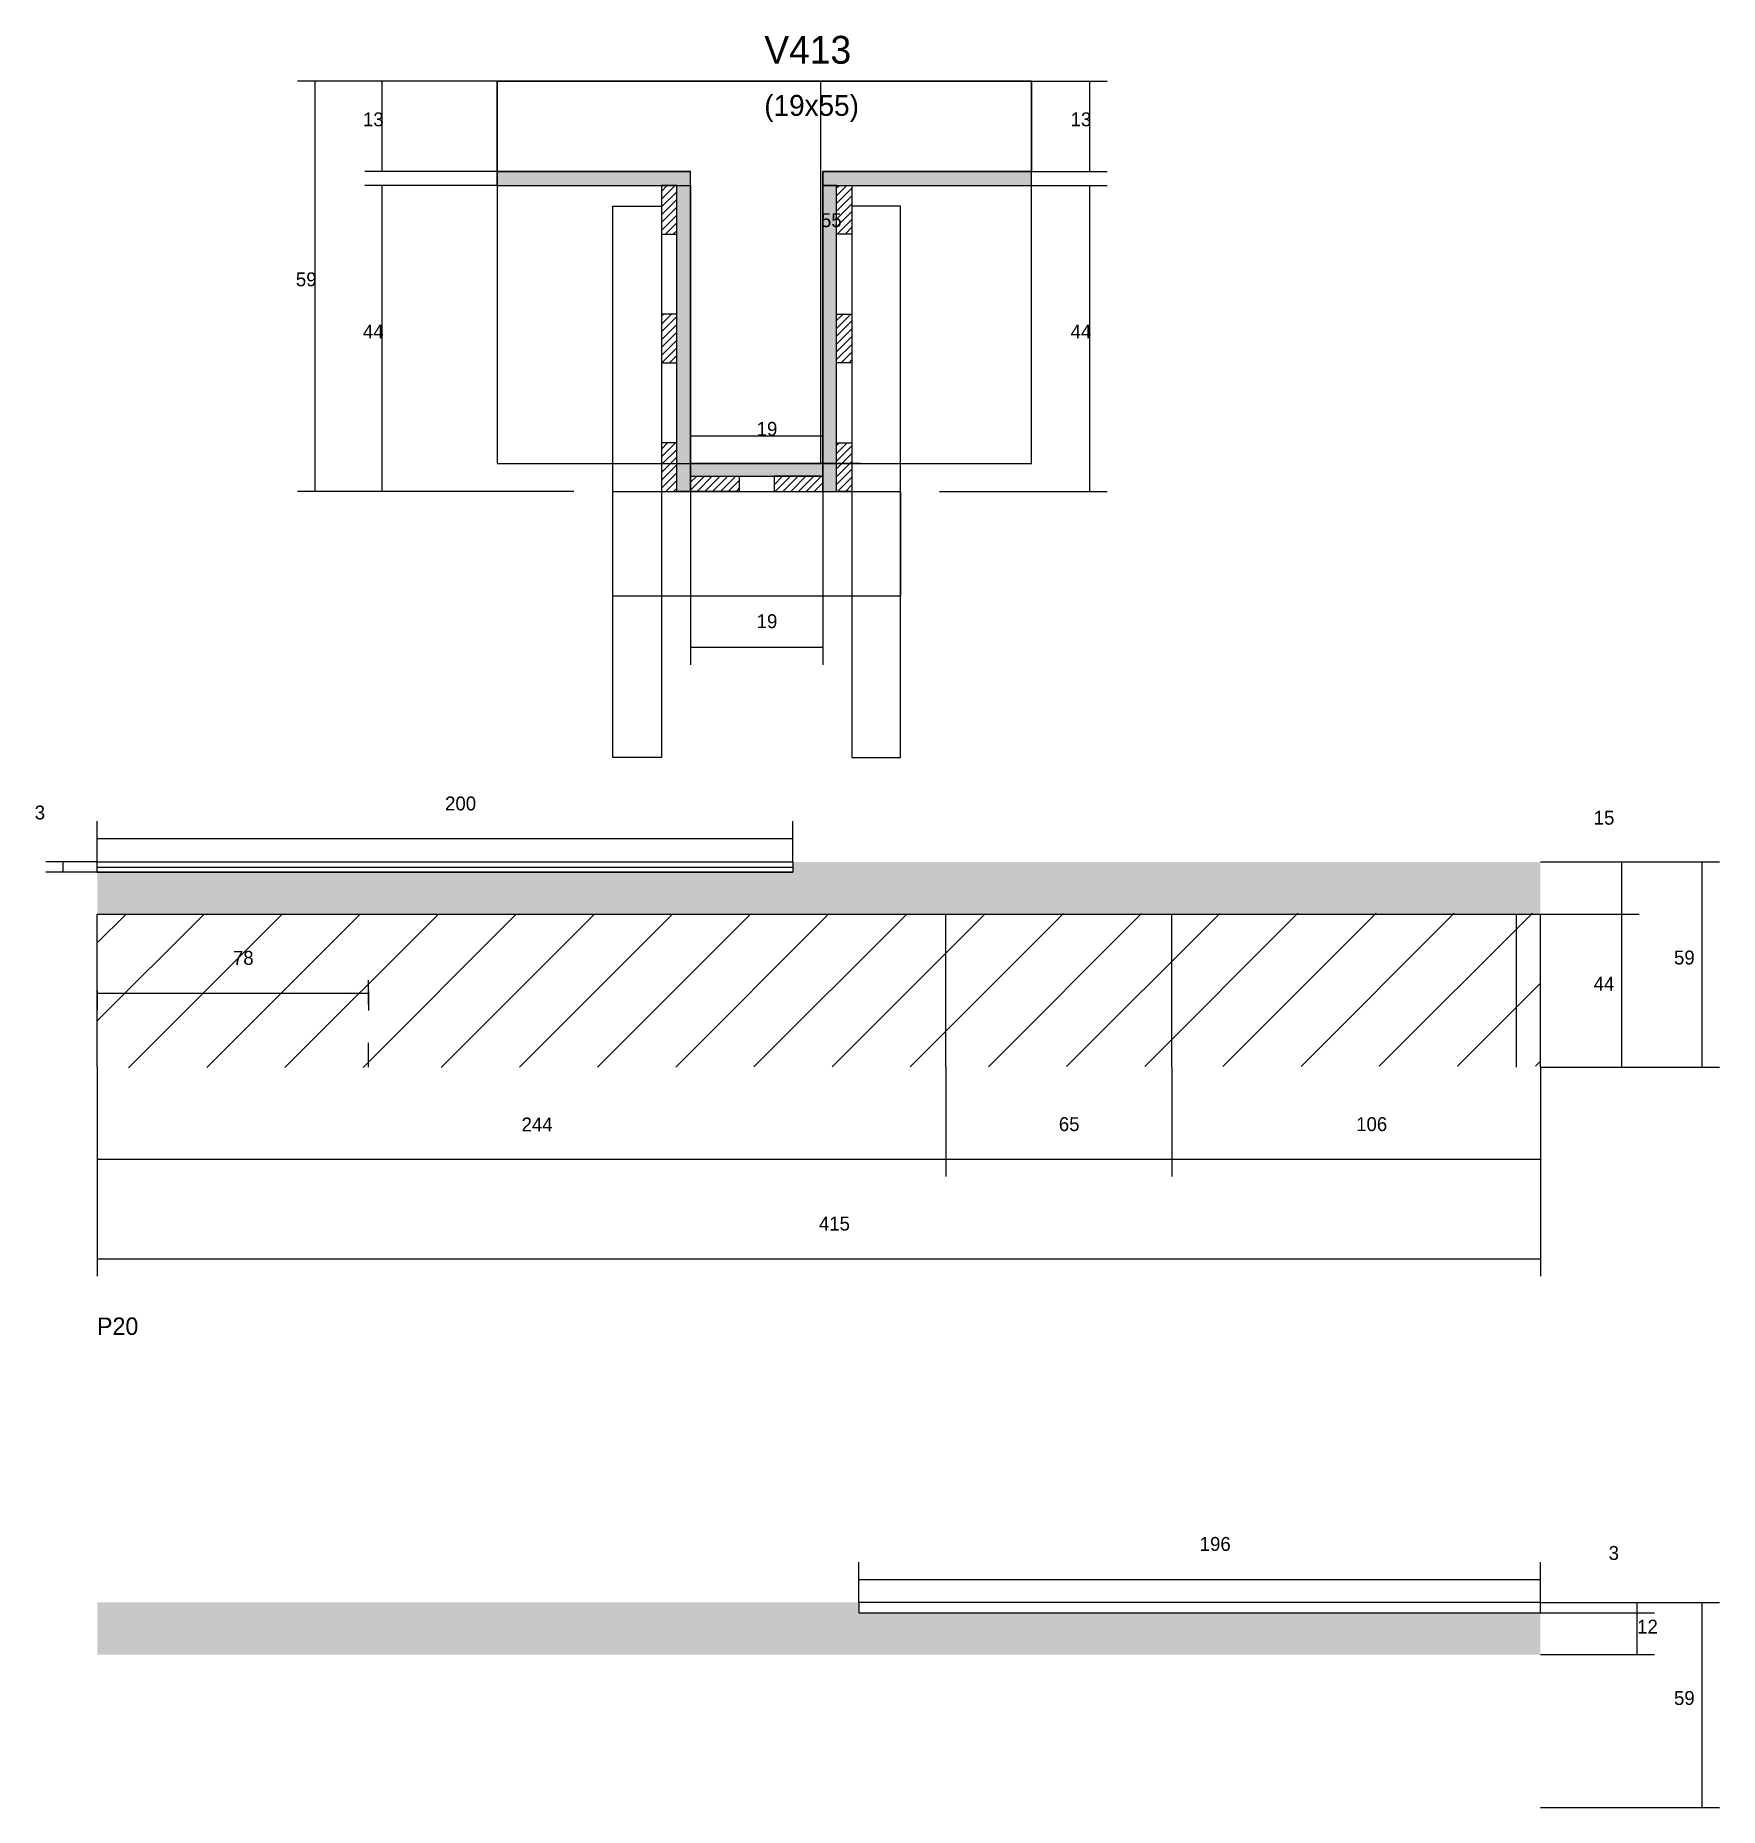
# Model space of a CAD drawing. Header units: metres. Extents: x -2848 to 22762, y -45195 to 1016.
# Drawn here: x 2990 to 3475, y -9296 to -8787 of the extents above; entities that cross this region are included whole.
import ezdxf

# ---------------------------------------------------------------- set-up
doc = ezdxf.new("R2010")
doc.units = ezdxf.units.M
for name, color, linetype in [('CONCRETO', 251, 'Continuous'), ('COTA', 4, 'Continuous'), ('Cota Seção (2x)', 4, 'Continuous'), ('Hachura', 253, 'Continuous'), ('Madeira', 126, 'Continuous'), ('NOMENCLATURA', 7, 'Continuous'), ('Painéis', 200, 'Continuous'), ('REAPROVEITAMENTO', 251, 'Continuous'), ('SARR_2.2x7', 40, 'Continuous'), ('SARR_3.5x7', 81, 'Continuous'), ('SARR_EDITAR', 141, 'Continuous'), ('Texto Seção', 7, 'Continuous')]:
    doc.layers.add(name, color=color, linetype=linetype)

msp = doc.modelspace()

# ---------------------------------------------------------------- texts
at = {"layer": 'COTA'}
for s, p in [('13', (3084.6, -8813)), ('13', (3288.1, -8813)), ('59', (3065.3, -8859)), ('44', (3084.6, -8874)), ('44', (3288.1, -8874)), ('19', (3197.8, -8957.3)), ('3', (2990.2, -9012.3)), ('200', (3108.2, -9009.7)), ('15', (3438.5, -9013.8)), ('78', (3047.2, -9054.1)), ('59', (3461.6, -9054)), ('44', (3438.5, -9061.5)), ('244', (3130.2, -9102)), ('65', (3284.7, -9101.9)), ('106', (3370.2, -9101.9)), ('415', (3215.7, -9130.5)), ('196', (3325.2, -9222.6)), ('3', (3442.8, -9225.2)), ('12', (3451, -9246.4)), ('59', (3461.6, -9266.9))]:
    msp.add_text(s, height=4, dxfattribs=at).set_placement(p)
at = {"layer": 'Cota Seção (2x)'}
for s, p in [('55', (3216.3, -8842)), ('19', (3197.8, -8902))]:
    msp.add_text(s, height=4, dxfattribs=at).set_placement(p)
at = {"layer": 'NOMENCLATURA'}
msp.add_text('P20', height=5, dxfattribs=at).set_placement((3008.1, -9160.5))
at = {"layer": 'Texto Seção'}
for s, height, p in [('V413', 8, (3200, -8795)), ('(19x55)', 6, (3200, -8810))]:
    msp.add_text(s, height=height, dxfattribs=at).set_placement(p)

# ---------------------------------------------------------------- hatches: boundary and pattern name
at = {"layer": 'COTA'}
h = msp.add_hatch(dxfattribs=at)
h.set_pattern_fill('AR-CONC', scale=0.03)
h.paths.add_polyline_path([(3208.2, -9027.5), (3008.2, -9027.5), (3008.2, -9027.5), (3008.2, -9039.5), (3008.2, -9039.5), (3423.2, -9039.5), (3423.2, -9039.5), (3423.2, -9024.5), (3423.2, -9024.5), (3208.2, -9024.5), (3208.2, -9024.5), (3208.2, -9027.5)])
h = msp.add_hatch(dxfattribs=at)
h.set_pattern_fill('AR-CONC', scale=0.03)
h.paths.add_polyline_path([(3227.2, -9240.4), (3423.2, -9240.4), (3423.2, -9240.4), (3423.2, -9252.4), (3423.2, -9252.4), (3008.2, -9252.4), (3008.2, -9252.4), (3008.2, -9237.4), (3008.2, -9237.4), (3227.2, -9237.4), (3227.2, -9237.4), (3227.2, -9240.4)])
at = {"layer": 'Hachura'}
h = msp.add_hatch(color=8, dxfattribs=at)
h.dxf.hatch_style = 1
h.paths.add_polyline_path([(3178.8, -8830), (3178.8, -8826), (3178.8, -8826), (3123.2, -8826), (3123.2, -8826), (3123.2, -8830), (3123.2, -8830), (3178.8, -8830)])
h = msp.add_hatch(color=8, dxfattribs=at)
h.dxf.hatch_style = 1
h.paths.add_polyline_path([(3276.8, -8830), (3276.8, -8826), (3276.8, -8826), (3216.8, -8826), (3216.8, -8826), (3216.8, -8830), (3216.8, -8830), (3276.8, -8830)])
h = msp.add_hatch(color=8, dxfattribs=at)
h.dxf.hatch_style = 1
h.paths.add_polyline_path([(3220.8, -8828), (3216.8, -8828), (3216.8, -8828), (3216.8, -8918), (3216.8, -8918), (3220.8, -8918), (3220.8, -8918), (3220.8, -8828)])
h = msp.add_hatch(dxfattribs=at)
h.set_pattern_fill('ANSI31', scale=0.5)
h.paths.add_polyline_path([(3170.4, -8844), (3174.8, -8844), (3174.8, -8844), (3174.8, -8830), (3174.8, -8830), (3170.4, -8830), (3170.4, -8830), (3170.4, -8844)])
h = msp.add_hatch(color=8, dxfattribs=at)
h.dxf.hatch_style = 1
h.paths.add_polyline_path([(3174.8, -8830), (3178.8, -8830), (3178.8, -8830), (3178.8, -8918), (3178.8, -8918), (3174.8, -8918), (3174.8, -8918), (3174.8, -8830)])
h = msp.add_hatch(dxfattribs=at)
h.set_pattern_fill('ANSI31', scale=0.5)
h.paths.add_polyline_path([(3225.2, -8844), (3220.8, -8844), (3220.8, -8844), (3220.8, -8830), (3220.8, -8830), (3225.2, -8830), (3225.2, -8830), (3225.2, -8844)])
h = msp.add_hatch(dxfattribs=at)
h.set_pattern_fill('ANSI31', scale=0.5)
h.paths.add_polyline_path([(3170.4, -8881), (3174.8, -8881), (3174.8, -8881), (3174.8, -8867), (3174.8, -8867), (3170.4, -8867), (3170.4, -8867), (3170.4, -8881)])
h = msp.add_hatch(dxfattribs=at)
h.set_pattern_fill('ANSI31', scale=0.5)
h.paths.add_polyline_path([(3225.2, -8881), (3220.8, -8881), (3220.8, -8881), (3220.8, -8867), (3220.8, -8867), (3225.2, -8867), (3225.2, -8867), (3225.2, -8881)])
h = msp.add_hatch(dxfattribs=at)
h.set_pattern_fill('ANSI31', scale=0.5)
h.paths.add_polyline_path([(3170.4, -8918), (3174.8, -8918), (3174.8, -8918), (3174.8, -8904), (3174.8, -8904), (3170.4, -8904), (3170.4, -8904), (3170.4, -8918)])
h = msp.add_hatch(dxfattribs=at)
h.set_pattern_fill('ANSI31', scale=0.5)
h.paths.add_polyline_path([(3225.2, -8918), (3220.8, -8918), (3220.8, -8918), (3220.8, -8904), (3220.8, -8904), (3225.2, -8904), (3225.2, -8904), (3225.2, -8918)])
h = msp.add_hatch(color=8, dxfattribs=at)
h.dxf.hatch_style = 1
h.paths.add_polyline_path([(3216.8, -8913.6), (3216.8, -8910), (3216.8, -8910), (3178.8, -8910), (3178.8, -8910), (3178.8, -8913.6), (3178.8, -8913.6), (3216.8, -8913.6)])
h = msp.add_hatch(dxfattribs=at)
h.set_pattern_fill('ANSI31', scale=0.5)
h.paths.add_polyline_path([(3178.8, -8918), (3178.8, -8913.6), (3178.8, -8913.6), (3192.8, -8913.6), (3192.8, -8913.6), (3192.8, -8918), (3192.8, -8918), (3178.8, -8918)])
h = msp.add_hatch(dxfattribs=at)
h.set_pattern_fill('ANSI31', scale=0.5)
h.paths.add_polyline_path([(3216.8, -8918), (3216.8, -8913.6), (3216.8, -8913.6), (3202.8, -8913.6), (3202.8, -8913.6), (3202.8, -8918), (3202.8, -8918), (3216.8, -8918)])
at = {"layer": 'REAPROVEITAMENTO'}
h = msp.add_hatch(dxfattribs=at)
h.set_pattern_fill('ANSI31', scale=5)
h.paths.add_polyline_path([(3423.2, -9083.2), (3423.2, -9039.2), (3423.2, -9039.2), (3008.2, -9039.7), (3008.2, -9039.7), (3008.2, -9083.7), (3008.2, -9083.7), (3423.2, -9083.2)])

# ---------------------------------------------------------------- linework, layer by layer
at = {"layer": 'CONCRETO'}
for points in [[(3123.2, -8826), (3123.2, -8800), (3276.8, -8800), (3276.8, -8826), (3216.8, -8826), (3216.8, -8910), (3178.8, -8910), (3178.8, -8826)], [(3123.2, -8910), (3276.8, -8910), (3276.8, -8800), (3123.2, -8800)]]:
    msp.add_lwpolyline(points, close=True, dxfattribs=at)
at = {"layer": 'COTA'}
for p, q in [((3123.2, -8800), (3065.8, -8800)), ((3070.8, -8918), (3070.8, -8800)), ((3123.2, -8800), (3085.1, -8800)), ((3090.1, -8826), (3090.1, -8800)), ((3276.8, -8800), (3298.6, -8800)), ((3293.6, -8826), (3293.6, -8800)), ((3123.2, -8826), (3085.1, -8826)), ((3276.8, -8826), (3298.6, -8826)), ((3123.2, -8830), (3085.1, -8830)), ((3090.1, -8918), (3090.1, -8830)), ((3276.8, -8830), (3298.6, -8830)), ((3293.6, -8918), (3293.6, -8830)), ((3145.2, -8918), (3065.8, -8918)), ((3145.2, -8918), (3085.1, -8918)), ((3178.8, -8918), (3178.8, -8967.8)), ((3216.8, -8918), (3216.8, -8967.8)), ((3250.4, -8918), (3298.6, -8918)), ((3178.8, -8962.8), (3216.8, -8962.8)), ((3008.2, -9024.5), (3008.2, -9012.8)), ((3208.2, -9024.5), (3208.2, -9012.8)), ((3008.2, -9017.8), (3208.2, -9017.8)), ((3008.2, -9024.5), (2993.4, -9024.5)), ((3008.2, -9027.5), (2993.4, -9027.5)), ((2998.4, -9027.5), (2998.4, -9024.5)), ((3423.2, -9024.5), (3451.6, -9024.5)), ((3423.2, -9024.5), (3474.7, -9024.5)), ((3446.6, -9039.5), (3446.6, -9024.5)), ((3469.7, -9083.5), (3469.7, -9024.5)), ((3423.2, -9039.5), (3451.6, -9039.5)), ((3423.2, -9039.5), (3451.6, -9039.5)), ((3446.6, -9083.5), (3446.6, -9039.5)), ((3008.2, -9061.5), (3008.2, -9067.2)), ((3008.2, -9062.2), (3086.2, -9062.2)), ((3086.2, -9061.5), (3086.2, -9067.2)), ((3008.2, -9083.5), (3008.2, -9115)), ((3008.2, -9083.5), (3008.2, -9143.6)), ((3252.2, -9083.5), (3252.2, -9115)), ((3252.2, -9083.5), (3252.2, -9115)), ((3317.2, -9083.5), (3317.2, -9115)), ((3317.2, -9083.5), (3317.2, -9115)), ((3423.2, -9083.5), (3423.2, -9115)), ((3423.2, -9083.5), (3423.2, -9143.6)), ((3423.2, -9083.5), (3451.6, -9083.5)), ((3423.2, -9083.5), (3474.7, -9083.5)), ((3008.2, -9110), (3252.2, -9110)), ((3252.2, -9110), (3317.2, -9110)), ((3317.2, -9110), (3423.2, -9110)), ((3008.2, -9138.6), (3423.2, -9138.6)), ((3227.2, -9237.4), (3227.2, -9225.8)), ((3423.2, -9237.4), (3423.2, -9225.8)), ((3227.2, -9230.8), (3423.2, -9230.8)), ((3423.2, -9237.4), (3474.7, -9237.4)), ((3423.2, -9237.4), (3456, -9237.4)), ((3451, -9240.4), (3451, -9237.4)), ((3469.7, -9296.4), (3469.7, -9237.4)), ((3423.2, -9240.4), (3456, -9240.4)), ((3423.2, -9240.4), (3456, -9240.4)), ((3451, -9252.4), (3451, -9240.4)), ((3423.2, -9252.4), (3456, -9252.4)), ((3423.2, -9296.4), (3474.7, -9296.4))]:
    msp.add_line(p, q, dxfattribs=at)
at = {"layer": 'Cota Seção (2x)'}
for p, q in [((3227.8, -8800), (3211.3, -8800)), ((3216.3, -8910), (3216.3, -8800)), ((3178.8, -8918), (3178.8, -8897)), ((3216.8, -8918), (3216.8, -8897)), ((3178.8, -8902), (3216.8, -8902)), ((3227.8, -8910), (3211.3, -8910))]:
    msp.add_line(p, q, dxfattribs=at)
at = {"layer": 'Madeira'}
for points in [[(3170.4, -8844), (3174.8, -8844), (3174.8, -8830), (3170.4, -8830)], [(3225.2, -8844), (3220.8, -8844), (3220.8, -8830), (3225.2, -8830)], [(3170.4, -8881), (3174.8, -8881), (3174.8, -8867), (3170.4, -8867)], [(3225.2, -8881), (3220.8, -8881), (3220.8, -8867), (3225.2, -8867)], [(3170.4, -8918), (3174.8, -8918), (3174.8, -8904), (3170.4, -8904)], [(3225.2, -8918), (3220.8, -8918), (3220.8, -8904), (3225.2, -8904)], [(3178.8, -8918), (3178.8, -8913.6), (3192.8, -8913.6), (3192.8, -8918)], [(3216.8, -8918), (3216.8, -8913.6), (3202.8, -8913.6), (3202.8, -8918)]]:
    msp.add_lwpolyline(points, close=True, dxfattribs=at)
at = {"layer": 'Painéis'}
for p, q in [((3123.2, -8826), (3178.8, -8826)), ((3123.2, -8830), (3123.2, -8826)), ((3178.8, -8830), (3178.8, -8826)), ((3216.8, -8826), (3276.8, -8826)), ((3216.8, -8830), (3216.8, -8826)), ((3276.8, -8830), (3276.8, -8826)), ((3178.8, -8918), (3178.8, -8830)), ((3216.8, -8918), (3216.8, -8830)), ((3178.8, -8910), (3216.8, -8910)), ((3178.8, -8913.6), (3178.8, -8910)), ((3216.8, -8913.6), (3216.8, -8910)), ((3008.2, -9024.5), (3208.2, -9024.5)), ((3008.2, -9027.5), (3208.2, -9027.5)), ((3008.2, -9039.5), (3423.2, -9039.5)), ((3008.2, -9083.5), (3008.2, -9039.5)), ((3252.2, -9083.5), (3252.2, -9039.5)), ((3317.2, -9083.5), (3317.2, -9039.5)), ((3423.2, -9083.5), (3423.2, -9039.5))]:
    msp.add_line(p, q, dxfattribs=at)
for points in [[(3178.8, -8830), (3178.8, -8826), (3123.2, -8826), (3123.2, -8830)], [(3276.8, -8830), (3276.8, -8826), (3216.8, -8826), (3216.8, -8830)], [(3174.8, -8830), (3178.8, -8830), (3178.8, -8918), (3174.8, -8918)], [(3220.8, -8830), (3216.8, -8830), (3216.8, -8918), (3220.8, -8918)], [(3216.8, -8913.6), (3216.8, -8910), (3178.8, -8910), (3178.8, -8913.6)], [(3008.2, -9024.5), (3208.2, -9024.5), (3208.2, -9027.5), (3008.2, -9027.5)], [(3423.2, -9237.4), (3227.2, -9237.4), (3227.2, -9240.4), (3423.2, -9240.4)]]:
    msp.add_lwpolyline(points, close=True, dxfattribs=at)
at = {"layer": 'SARR_2.2x7'}
for p, q in [((3416.3, -9083.5), (3416.3, -9039.5)), ((3086.2, -9065.5), (3086.2, -9058.5)), ((3086.2, -9083.5), (3086.2, -9076.5))]:
    msp.add_line(p, q, dxfattribs=at)
at = {"layer": 'SARR_3.5x7'}
for points in [[(3156.4, -8836), (3170.4, -8836), (3170.4, -8994.5), (3156.4, -8994.5)], [(3239.2, -8836), (3225.2, -8836), (3225.2, -8994.5), (3239.2, -8994.5)], [(3156.4, -8918), (3239.2, -8918), (3239.2, -8948.1), (3156.4, -8948.1)]]:
    msp.add_lwpolyline(points, close=True, dxfattribs=at)
at = {"layer": 'SARR_EDITAR'}
msp.add_line((3008.2, -9026), (3208.2, -9026), dxfattribs=at)

msp.set_redraw_order([(e.dxf.handle, doc.entitydb.next_handle()) for e in msp.query("TEXT MTEXT ATTDEF DIMENSION ARC_DIMENSION")])  # texts and dimensions are drawn at this point

doc.saveas('drawing.dxf')
